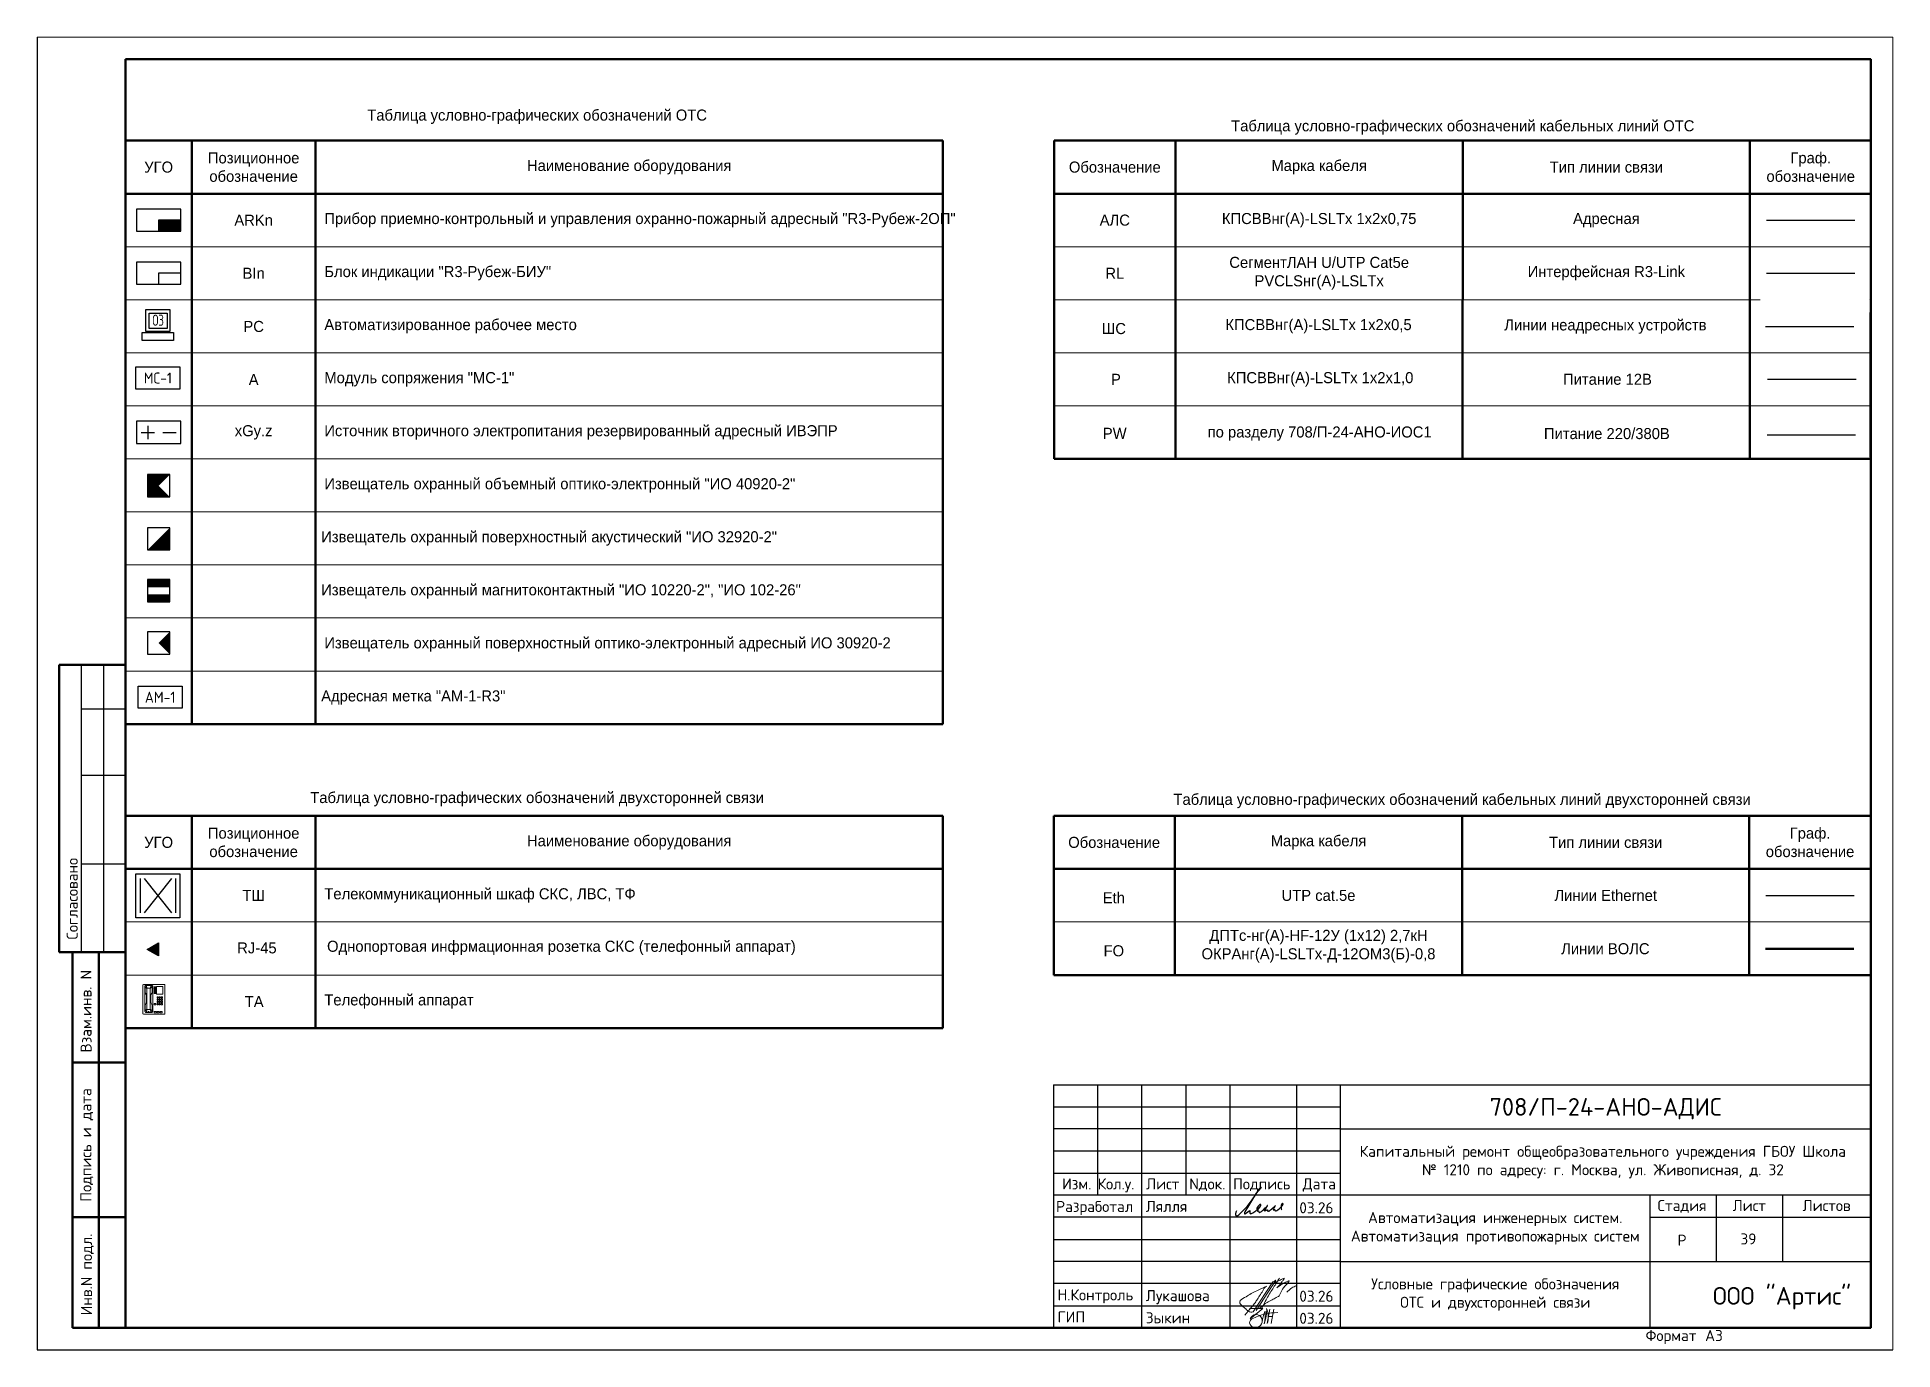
# Paper-space layout '1 (37)' of a CAD drawing. Header units: millimetres. Extents: x 3698 to 4118, y -147 to 150.
# The model-space entities are those that its viewports show. They can reach past a viewport. Long polylines and large blocks are cut down to what shows.
import ezdxf
from ezdxf import colors
from ezdxf.entities.mleader import LeaderData, LeaderLine
from ezdxf.enums import TextEntityAlignment as Align
from ezdxf.math import Vec2, Vec3

# ---------------------------------------------------------------- set-up
doc = ezdxf.new("R2010")
doc.units = ezdxf.units.MM
doc.set_wipeout_variables(frame=1)
doc.linetypes.add('штриховаяX2', pattern=[1.5, 1, -0.5])
doc.linetypes.add('штрихпунктирная', pattern=[1, 0.5, -0.25, 0, -0.25])
for name, color, linetype, lineweight in [('_СКС_WA', 1, 'Continuous', 30), ('RC-Выноски', 7, 'Continuous', 0), ('RC-Извещатели_охранные', 5, 'Continuous', 30), ('RC-Источники_электропитания', 7, 'Continuous', 30), ('RC-Линии_связи-Адресные', 5, 'Continuous', 50), ('RC-Линии_связи-Питание_12-24В', 1, 'Continuous', 30), ('RC-Линии_связи-Шлейфы_сигнальные', 5, 'штриховаяX2', 30), ('RC-Приборы_управления_и_блоки_индикации', 1, 'Continuous', 30), ('RC-Прочее_оборудование', 1, 'Continuous', 30), ('АР_текст', 250, 'Continuous', 40), ('лс', 5, 'Continuous', 30), ('Основная сплош', 7, 'Continuous', 30), ('ОФ_рамка', 8, 'Continuous', 60), ('СКУД', 1, 'Continuous', 30), ('Текст', 7, 'Continuous', 30)]:
    doc.layers.add(name, color=color, linetype=linetype, lineweight=lineweight)
for name, color, linetype in [('RC-Таблицы', 7, 'Continuous'), ('TEXT1', 7, 'Continuous'), ('Основная', 7, 'Continuous'), ('СОТ', 7, 'Continuous'), ('Стены', 194, 'Continuous')]:
    doc.layers.add(name, color=color, linetype=linetype)
doc.layers.add('ОФ_подписи', color=5, linetype='Continuous', lineweight=13, true_color=0x0000ff)
doc.layers.add('Подписи', color=5, linetype='Continuous', lineweight=18, true_color=0x0000ff)
doc.styles.add('ICOCPEUR', font='isocpeur.ttf', dxfattribs={"height": 250})
doc.styles.add('ISOCPEUR', font='isocpeur.ttf', dxfattribs={"height": 250})
doc.styles.add('Mipgost_5', font='', dxfattribs={"height": 250})
doc.styles.add('PDF ISOCPEUR', font='isocpeur.ttf')
doc.styles.add('RubezhCAD', font='isocpeur.ttf')
doc.styles.get("Standard").update_dxf_attribs({"font": 'arial.ttf'})
doc.styles.add('TIMES', font='times.ttf')
doc.styles.add('XREF1$0$Standard', font='isocpeur.ttf')
doc.styles.get('Mipgost_5').set_extended_font_data('Mipgost')

psp = doc.layouts.new('1 (37)')

msp = doc.modelspace()

# ---------------------------------------------------------------- texts
at = {"layer": 'RC-Таблицы', "linetype": 'Continuous', "lineweight": 40, "ltscale": 15, "insert": (563254.4, -48588.8), "char_height": 250, "width": 15000, "attachment_point": 5, "style": 'Mipgost_5'}
msp.add_mtext('Таблица условно-графических обозначений ОТС', dxfattribs=at)
at = {"layer": 'RC-Таблицы', "linetype": 'Continuous', "lineweight": 40, "ltscale": 15, "insert": (584203.7, -48831.6), "char_height": 250, "attachment_point": 5, "style": 'Mipgost_5'}
msp.add_mtext_dynamic_manual_height_columns('Таблица условно-графических обозначений кабельных линий ОТС', width=18500, gutter_width=1250, heights=[0], dxfattribs=at)
at = {"layer": 'RC-Таблицы', "linetype": 'Continuous', "lineweight": 40, "char_height": 250, "style": 'Mipgost_5'}
for s, insert, width, attachment_point in [('Позиционное обозначение', (556838.7, -49729.5), 2400, 5), ('Наименование оборудования', (565338.7, -49729.5), 13800, 5), ('Марка кабеля', (580953.7, -49729.5), 6100, 5), ('Граф. обозначение', (592078.7, -49729.5), 2350, 5), ('УГО', (554688.7, -49729.5), 1100, 5), ('Обозначение', (576328.7, -49729.5), 2350, 5), ('Тип линии связи', (587453.7, -49729.5), 6100, 5), ('ARKn', (556838.7, -50929.5), 2400, 5), ('Прибор приемно-контрольный и управления охранно-пожарный адресный "R3-Рубеж-2ОП"', (558438.7, -50929.5), 13800, 4), ('АЛС', (576328.7, -50929.5), 2350, 5), ('КПСВВнг(А)-LSLTx 1x2x0,75', (580953.7, -50929.5), 6100, 5), ('Адресная', (587453.7, -50929.5), 6100, 5), ('BIn', (556838.7, -52129.5), 2400, 5), ('Блок индикации "R3-Рубеж-БИУ"', (558438.7, -52129.5), 13800, 4), ('RL', (576328.7, -52129.5), 2350, 5), ('СегментЛАН U/UTP Cat5e PVCLSнг(А)-LSLTx', (580953.7, -52129.5), 6100, 5), ('Интерфейсная R3-Link', (587453.7, -52129.5), 6100, 5), ('РС', (556838.7, -53335.1), 2400, 5), ('Автоматизированное рабочее место', (558438.7, -53329.5), 13800, 4), ('А', (556838.7, -54535.1), 2400, 5), ('Модуль сопряжения "МС-1"', (558438.7, -54529.5), 13800, 4), ('P', (576353.7, -54529.5), 2350, 5), ('КПСВВнг(А)-LSLTx 1x2x1,0', (580978.7, -54529.5), 6100, 5), ('Источник вторичного электропитания резервированный адресный ИВЭПР ', (558438.7, -55729.5), 13800, 4), ('PW', (576327.4, -55751.3), 2741.509, 5), ('по разделу 708/П-24-АНО-ИОС1', (580964.7, -55758.5), 6100, 5), ('Питание 220/380В', (587464.7, -55758.5), 6100, 5), ('Извещатель охранный объемный оптико-электронный "ИО 40920-2"', (558438.7, -56929.5), 13800, 4), (' Извещатель охранный поверхностный акустический "ИО 32920-2"', (558274.3, -58129.5), 13800, 4), (' Извещатель охранный магнитоконтактный "ИО 10220-2", "ИО 102-26"', (558274.3, -59329.5), 13800, 4), ('{\\C0;Извещатель охранный поверхностный оптико-электронный адресный ИО 30920-2 }', (558438.7, -60529.5), 13800, 4), ('RJ-45', (556912.7, -67394.1), 2800, 5), ('ТА', (556851.1, -68607), 2800, 5)]:
    msp.add_mtext(s, dxfattribs=dict(at, insert=insert, width=width, attachment_point=attachment_point))
at = {"layer": 'RC-Таблицы', "linetype": 'Continuous', "lineweight": 40, "transparency": 33554687, "char_height": 250, "style": 'Mipgost_5'}
for s, insert, width, attachment_point in [('ШС', (576307.7, -53382.8), 2350, 5), ('КПСВВнг(А)-LSLTx 1x2x0,5', (580939.7, -53329.5), 6100, 5), ('Линии неадресных устройств', (587432.7, -53336.1), 6100, 5), ('Позиционное обозначение', (556838.7, -65006.9), 2400, 5), ('Граф. обозначение', (592063.7, -65006.9), 2350, 5), ('УГО', (554688.7, -65006.9), 1100, 5), ('Наименование оборудования', (565338.7, -65006.9), 13800, 5), ('Обозначение', (576313.7, -65006.9), 2350, 5), ('Марка кабеля', (580938.7, -65006.9), 6100, 5), ('Тип линии связи', (587438.7, -65006.9), 6100, 5), ('ТШ', (556838.7, -66206.9), 2800, 5), ('{\\C0;Телекоммуникационный шкаф СКС, ЛВС, ТФ}', (558438.7, -66206.9), 13800, 4), ('Eth', (576306.7, -66260.2), 2350, 5), ('UTP cat.5e', (580938.7, -66206.9), 6100, 5), ('{\\C0;Линии }Ethernet', (587438.7, -66206.9), 6100, 5), ('ДПТс-нг(А)-HF-12У (1х12) 2,7кН\\PОКРАнг(А)-LSLTx-Д-12OM3(Б)-0,8', (580938.7, -67355.7), 6100, 5), ('Однопортовая инфрмационная розетка СКС ({\\C7;телефонный аппарат})', (558500.3, -67394), 13800, 4), ('FO', (576306.7, -67460.2), 2350, 5), ('Линии ВОЛС', (587431.7, -67413.4), 6100, 5), ('Телефонный аппарат ', (558438.7, -68606.9), 13800, 4)]:
    msp.add_mtext(s, dxfattribs=dict(at, insert=insert, width=width, attachment_point=attachment_point))
at = {"layer": 'RC-Таблицы', "color": 7, "linetype": 'Continuous', "lineweight": 40, "char_height": 250, "style": 'Mipgost_5'}
for s, insert, width, attachment_point in [('Питание 12В', (587478.7, -54529.5), 6100, 5), (' Адресная метка "АМ-1-R3"', (558274.3, -61729.5), 13800, 4)]:
    msp.add_mtext(s, dxfattribs=dict(at, insert=insert, width=width, attachment_point=attachment_point))
at = {"layer": 'RC-Таблицы', "color": 6, "linetype": 'Continuous', "lineweight": 40, "insert": (556838.7, -55729.5), "char_height": 250, "width": 2400, "attachment_point": 5, "style": 'Mipgost_5'}
msp.add_mtext('{\\C0;хGy.z}', dxfattribs=at)
at = {"layer": 'RC-Таблицы', "linetype": 'Continuous', "lineweight": 40, "ltscale": 15, "transparency": 33554687, "insert": (563254.4, -64029), "char_height": 250, "width": 15000, "attachment_point": 5, "style": 'Mipgost_5'}
msp.add_mtext('Таблица условно-графических обозначений двухсторонней связи', dxfattribs=at)
at = {"layer": 'RC-Таблицы', "linetype": 'Continuous', "lineweight": 40, "ltscale": 15, "transparency": 33554687, "insert": (584188.7, -64069.7), "char_height": 250, "attachment_point": 5, "style": 'Mipgost_5'}
msp.add_mtext_dynamic_manual_height_columns('Таблица условно-графических обозначений кабельных линий двухсторонней связи', width=18500, gutter_width=1250, heights=[0], dxfattribs=at)
at = {"layer": 'TEXT1', "char_height": 250, "width": 7000, "attachment_point": 5}
for s, insert, style in [('{\\C0;39}', (590668.6, -73978.3), 'ICOCPEUR'), ('Условные графические обозначения \\PОТС и двухсторонней связи', (584938.7, -75236.4), 'RubezhCAD')]:
    msp.add_mtext(s, dxfattribs=dict(at, insert=insert, style=style))

# ---------------------------------------------------------------- blocks, each defined once
blk = doc.blocks.new('A$C555661E8')
at = {"color": 5, "linetype": 'Continuous', "lineweight": 5, "true_color": 0x000005}
for points in [[(237, 672), (-237, 672), (-247, 662)], [(-247, 662), (-247, 12), (-247, 12)], [(-185, 657), (-208, 634), (-208, 634)], [(-208, 634), (-208, 66), (-208, 66)], [(-194, 642), (-200, 624), (-200, 624)], [(-156, 581), (-200, 624), (-200, 496)], [(-200, 496), (-189, 473), (-189, 473)], [(-43, 642), (-63, 652), (-174, 652), (-194, 642)], [(-189, 473), (-174, 450), (-170, 415), (-170, 369)], [(-43, 657), (-185, 657), (-185, 657)], [(-151, 591), (-174, 652), (-174, 652)], [(-156, 581), (-151, 591), (-151, 591)], [(-156, 369), (-156, 581), (-156, 581)], [(-40, 624), (-81, 581), (-86, 591), (-151, 591)], [(-86, 591), (-63, 652), (-63, 652)], [(-81, 369), (-81, 581), (-81, 581)], [(-48, 473), (-63, 450), (-66, 415), (-66, 369)], [(-40, 496), (-48, 473), (-48, 473)], [(-25, 634), (-43, 657), (-43, 657)], [(-43, 642), (-40, 624), (-40, 624)], [(-40, 624), (-40, 496), (-40, 496)], [(-25, 61), (-25, 634), (-25, 634)], [(10, 604), (10, 619), (46, 619), (46, 604)], [(46, 604), (10, 604), (10, 604)], [(10, 591), (46, 591), (46, 591)], [(46, 591), (46, 576), (10, 576), (10, 591)], [(10, 561), (46, 561), (46, 561)], [(10, 549), (10, 561), (10, 561)], [(46, 549), (10, 549), (10, 549)], [(10, 520), (10, 534), (10, 534)], [(10, 534), (46, 534), (46, 534)], [(46, 520), (10, 520), (10, 520)], [(10, 506), (46, 506), (46, 506)], [(46, 506), (46, 491), (10, 491), (10, 506)], [(10, 477), (46, 477), (46, 477)], [(46, 477), (46, 465), (10, 465), (10, 477)], [(46, 561), (46, 549), (46, 549)], [(46, 534), (46, 520), (46, 520)], [(61, 629), (61, 453), (61, 453)], [(199, 629), (61, 629), (61, 629)], [(61, 453), (199, 453), (199, 453)], [(199, 453), (199, 629), (199, 629)], [(245, 662), (237, 672), (237, 672)], [(245, 12), (245, 662), (245, 662)], [(-247, 12), (-237, 0), (-237, 0)], [(-237, 0), (237, 0), (237, 0)], [(-208, 66), (-185, 38), (-185, 38)], [(-200, 200), (-189, 223), (-174, 247)], [(-200, 73), (-200, 200), (-200, 200)], [(-174, 43), (-194, 53), (-200, 73), (-156, 114)], [(-185, 38), (-127, 38), (-127, 38)], [(-174, 247), (-170, 280), (-170, 280)], [(-151, 104), (-174, 43), (-174, 43)], [(-127, 43), (-174, 43), (-174, 43)], [(-170, 280), (-170, 369), (-170, 369)], [(-156, 369), (-156, 114), (-156, 114)], [(-156, 114), (-151, 104), (-151, 104)], [(-151, 104), (-86, 104), (-86, 104)], [(-127, 58), (-113, 58), (-113, 58)], [(-127, 58), (-127, 38), (-127, 38)], [(-127, 41), (-113, 41), (-113, 41)], [(-113, 58), (-113, 38), (-113, 38)], [(-63, 43), (-113, 43), (-113, 43)], [(-113, 38), (-48, 38), (-48, 38)], [(-81, 114), (-86, 104), (-63, 43)], [(-81, 369), (-81, 114), (-81, 114)], [(-40, 73), (-81, 114), (-81, 114)], [(-66, 280), (-66, 369), (-66, 369)], [(-63, 247), (-66, 280), (-66, 280)], [(-40, 200), (-48, 223), (-63, 247)], [(-63, 43), (-43, 53), (-40, 73)], [(-48, 38), (-25, 61), (-25, 61)], [(-40, 73), (-40, 200), (-40, 200)], [(41, 242), (3, 242), (3, 212), (41, 212)], [(10, 35), (10, 61), (56, 61)], [(56, 35), (10, 35), (10, 35)], [(41, 212), (41, 242), (41, 242)], [(56, 61), (56, 35), (56, 35)], [(71, 397), (71, 369), (71, 369)], [(71, 369), (99, 369), (99, 397), (71, 397)], [(71, 346), (71, 316), (71, 316)], [(99, 346), (71, 346), (71, 346)], [(71, 316), (99, 316), (99, 316)], [(99, 293), (71, 293), (71, 265)], [(71, 265), (99, 265), (99, 265)], [(99, 242), (71, 242), (71, 212), (99, 212)], [(76, 61), (122, 61), (122, 61)], [(122, 35), (76, 35), (76, 61)], [(99, 316), (99, 346), (99, 346)], [(99, 265), (99, 293), (99, 293)], [(99, 212), (99, 242), (99, 242)], [(146, 397), (117, 397), (117, 397)], [(117, 397), (117, 369), (117, 369)], [(117, 369), (146, 369), (146, 369)], [(117, 346), (117, 316), (117, 316)], [(146, 346), (117, 346), (117, 346)], [(117, 316), (146, 316), (146, 316)], [(146, 293), (117, 293), (117, 293)], [(117, 293), (117, 265), (117, 265)], [(117, 265), (146, 265), (146, 265)], [(146, 242), (117, 242), (117, 242)], [(117, 242), (117, 212), (117, 212)], [(117, 212), (146, 212), (146, 212)], [(122, 61), (122, 35), (122, 35)], [(141, 35), (141, 61), (187, 61), (187, 35)], [(187, 35), (141, 35), (141, 35)], [(146, 369), (146, 397), (146, 397)], [(146, 316), (146, 346), (146, 346)], [(146, 265), (146, 293), (146, 293)], [(146, 212), (146, 242), (146, 242)], [(192, 397), (164, 397), (164, 369), (192, 369)], [(164, 346), (164, 316), (164, 316)], [(192, 346), (164, 346), (164, 346)], [(164, 316), (192, 316), (192, 316)], [(192, 293), (164, 293), (164, 265), (192, 265)], [(192, 242), (164, 242), (164, 212), (192, 212)], [(192, 369), (192, 397), (192, 397)], [(192, 316), (192, 346), (192, 346)], [(192, 265), (192, 293), (192, 293)], [(192, 212), (192, 242), (192, 242)], [(237, 0), (245, 12), (245, 12)]]:
    blk.add_lwpolyline(points, dxfattribs=at)
blk = doc.blocks.new('КЦ')
at = {"layer": 'СКУД', "color": 1, "ltscale": 0.01}
for p, q in [((98, 890), (98, 114)), ((193, 890), (807, 114)), ((807, 890), (193, 114)), ((902, 890), (902, 114))]:
    blk.add_line(p, q, dxfattribs=at)
blk.add_lwpolyline([(0, 1000), (1000, 1000), (1000, 0), (0, 0)], close=True, dxfattribs=at)
blk = doc.blocks.new('СКС ТФ')
at = {"layer": '_СКС_WA', "ltscale": 100, "true_color": 0x999b37}
blk.add_hatch(color=55, dxfattribs=at).paths.add_polyline_path([(-164480, 199080), (-164480, 199374), (-164734, 199227)])
at = {"layer": '_СКС_WA', "color": 55, "ltscale": 100, "true_color": 0x999b37}
blk.add_lwpolyline([(-164734, 199227), (-164480, 199374), (-164480, 199080)], close=True, dxfattribs=at)
blk = doc.blocks.new('RC-UGO-PC-02')
blk.add_wipeout([(-3.55, -2.66), (-3.55, -4.49), (3.55, -4.49), (3.55, -2.66)]).dxf.layer = 'RC-Приборы_управления_и_блоки_индикации'
blk.add_wipeout([(-2.75, 2.49), (-2.75, -2.49), (2.75, -2.49), (2.75, 2.49)]).dxf.layer = 'RC-Приборы_управления_и_блоки_индикации'
at = {"layer": 'RC-Приборы_управления_и_блоки_индикации'}
for points in [[(-2.75, 2.49), (2.75, 2.49), (2.75, -2.49), (-2.75, -2.49)], [(-1.96, 1.72), (2.11, 1.72), (2.11, -1.77), (-1.96, -1.77)], [(-3.55, -2.66), (3.55, -2.66), (3.55, -4.49), (-3.55, -4.49)]]:
    blk.add_lwpolyline(points, close=True, dxfattribs=at)
at = {"layer": 'RC-Приборы_управления_и_блоки_индикации', "ltscale": 100, "style": 'ISOCPEUR', "width": 0.7}
blk.add_text('ОЗ', height=2.5, dxfattribs=at).set_placement((0.08, 0.11), align=Align.MIDDLE)
at = {"layer": 'RC-Приборы_управления_и_блоки_индикации'}
blk.add_attdef('PSTN', text='', height=2.5, dxfattribs=at).set_placement((1.09, 2.57), align=Align.BOTTOM_LEFT)
blk = doc.blocks.new('RC-UGO-IOM-01')
at = {"layer": 'RC-Извещатели_охранные'}
blk.add_point((0, 0), dxfattribs=at)
blk.add_wipeout([(2.5, -2.5), (2.5, 2.5), (-2.5, 2.5), (-2.5, -2.5)]).dxf.layer = 'RC-Извещатели_охранные'
blk.add_wipeout([(-2.5, -2.5), (-2.5, 2.5), (2.5, 2.5), (2.5, -2.5)]).dxf.layer = 'RC-Извещатели_охранные'
h = blk.add_hatch(color=256, dxfattribs=at)
h.dxf.hatch_style = 1
h.paths.add_polyline_path([(2.5, 0.8), (2.5, 2.51), (-2.5, 2.5), (-2.5, 0.8)])
h = blk.add_hatch(color=256, dxfattribs=at)
h.dxf.hatch_style = 1
h.paths.add_polyline_path([(2.5, -2.5), (2.5, -0.79), (-2.5, -0.8), (-2.5, -2.5)])
blk.add_lwpolyline([(-2.5, -2.5), (2.5, -2.5), (2.5, 2.5), (-2.5, 2.5)], close=True, dxfattribs=at)
blk.add_attdef('PSTN', text='', height=2.5, dxfattribs=at).set_placement((0.98, 2.6), align=Align.BOTTOM_LEFT)
blk = doc.blocks.new('RC-UGO-IOPO-02')
blk.add_wipeout([(2.5, -2.5), (2.5, 2.5), (-2.5, 2.5), (-2.5, -2.5)]).dxf.layer = 'RC-Извещатели_охранные'
blk.add_wipeout([(-2.5, -2.5), (-2.5, 2.5), (2.5, 2.5), (2.5, -2.5)]).dxf.layer = 'RC-Извещатели_охранные'
at = {"layer": 'RC-Извещатели_охранные'}
h = blk.add_hatch(color=256, dxfattribs=at)
h.dxf.hatch_style = 1
h.paths.add_polyline_path([(2.5, -2.5), (0, 0), (2.5, 2.5), (-2.5, 2.5), (-2.5, -2.5)])
blk.add_lwpolyline([(-2.5, -2.5), (2.5, -2.5), (2.5, 2.5), (-2.5, 2.5)], close=True, dxfattribs=at)
blk.add_attdef('PSTN', text='', height=2.5, dxfattribs=at).set_placement((0.98, 2.6), align=Align.BOTTOM_LEFT)
blk = doc.blocks.new('RC-UGO-IOZ-02')
blk.add_wipeout([(2.5, -2.5), (2.5, 2.5), (-2.5, 2.5), (-2.5, -2.5)]).dxf.layer = 'RC-Извещатели_охранные'
blk.add_wipeout([(-2.5, -2.5), (-2.5, 2.5), (2.5, 2.5), (2.5, -2.5)]).dxf.layer = 'RC-Извещатели_охранные'
at = {"layer": 'RC-Извещатели_охранные'}
h = blk.add_hatch(color=256, dxfattribs=at)
h.dxf.hatch_style = 1
h.paths.add_polyline_path([(2.5, -2.5), (2.5, 2.5), (0, 0), (-2.5, -2.5)])
blk.add_lwpolyline([(-2.5, -2.5), (2.5, -2.5), (2.5, 2.5), (-2.5, 2.5)], close=True, dxfattribs=at)
blk.add_attdef('PSTN', text='', height=2.5, dxfattribs=at).set_placement((0.98, 2.6), align=Align.BOTTOM_LEFT)
blk = doc.blocks.new('180947228')
at = {"layer": 'RC-Линии_связи-Питание_12-24В', "ltscale": 100}
blk.add_line((-10, 0), (10, 0), dxfattribs=at)
blk = doc.blocks.new('RC-UGO-PPK-01')
blk.add_wipeout([(5, -2.5), (5, 2.5), (-5, 2.5), (-5, -2.5)]).dxf.layer = 'RC-Приборы_управления_и_блоки_индикации'
blk.add_wipeout([(-5, -2.5), (-5, 2.5), (5, 2.5), (5, -2.5)]).dxf.layer = 'RC-Приборы_управления_и_блоки_индикации'
at = {"layer": 'RC-Приборы_управления_и_блоки_индикации'}
h = blk.add_hatch(color=256, dxfattribs=at)
h.dxf.hatch_style = 1
h.paths.add_polyline_path([(5, -2.5), (5, 0), (0, 0), (0, -2.5)])
blk.add_lwpolyline([(-5, -2.5), (5, -2.5), (5, 2.5), (-5, 2.5)], close=True, dxfattribs=at)
for points in [[(5, 0), (0, 0), (0, -2.5)], [(0, 0), (5, 0)]]:
    blk.add_lwpolyline(points, dxfattribs=at)
blk.add_attdef('PSTN', text='', height=1.5, dxfattribs=at).set_placement((5, 2.5), align=Align.BOTTOM_CENTER)
blk = doc.blocks.new('RC-UGO-BKI-01')
blk.add_wipeout([(5, -2.5), (5, 2.5), (-5, 2.5), (-5, -2.5)]).dxf.layer = 'RC-Приборы_управления_и_блоки_индикации'
blk.add_wipeout([(-5, -2.5), (-5, 2.5), (5, 2.5), (5, -2.5)]).dxf.layer = 'RC-Приборы_управления_и_блоки_индикации'
at = {"layer": 'RC-Приборы_управления_и_блоки_индикации'}
for p, q in [((5, 0), (0, 0)), ((0, 0), (0, -2.5))]:
    blk.add_line(p, q, dxfattribs=at)
blk.add_lwpolyline([(-5, -2.5), (5, -2.5), (5, 2.5), (-5, 2.5)], close=True, dxfattribs=at)
blk.add_attdef('PSTN', text='', height=2.5, dxfattribs=at).set_placement((6.29, 2.38), align=Align.BOTTOM_CENTER)
blk = doc.blocks.new('RC-UGO-IP12-03')
blk.add_wipeout([(-5, 2.5), (-5, -2.5), (5, -2.5), (5, 2.5)]).dxf.layer = 'RC-Источники_электропитания'
at = {"layer": 'RC-Источники_электропитания'}
blk.add_lwpolyline([(-5, -2.5), (5, -2.5), (5, 2.5), (-5, 2.5)], close=True, dxfattribs=at)
for points in [[(-3.94, 0), (-0.94, 0)], [(-2.37, -1.52), (-2.37, 1.48)], [(0.94, 0), (3.94, 0)]]:
    blk.add_lwpolyline(points, dxfattribs=at)
blk.add_attdef('PSTN', text='', height=2.5, dxfattribs=at).set_placement((6.11, 2.42), align=Align.BOTTOM_CENTER)
blk = doc.blocks.new('RC-UGO-IOPPA-01')
blk.add_wipeout([(2.5, -2.5), (2.5, 2.5), (-2.5, 2.5), (-2.5, -2.5)]).dxf.layer = 'RC-Извещатели_охранные'
blk.add_wipeout([(-2.5, -2.5), (-2.5, 2.5), (2.5, 2.5), (2.5, -2.5)]).dxf.layer = 'RC-Извещатели_охранные'
at = {"layer": 'RC-Извещатели_охранные'}
h = blk.add_hatch(color=256, dxfattribs=at)
h.dxf.hatch_style = 1
h.paths.add_polyline_path([(2.5, -2.5), (2.5, 2.5), (0, 0)])
blk.add_lwpolyline([(-2.5, -2.5), (2.5, -2.5), (2.5, 2.5), (-2.5, 2.5)], close=True, dxfattribs=at)
blk.add_attdef('PSTN', text='', height=2.5, dxfattribs=at).set_placement((0.98, 2.6), align=Align.BOTTOM_LEFT)
blk = doc.blocks.new('RC-UGO-AM-01')
at = {"layer": 'RC-Прочее_оборудование'}
blk.add_point((0, 0), dxfattribs=at)
blk.add_wipeout([(4.99, 2.5), (4.99, -2.5), (-4.99, -2.5), (-4.99, 2.5)]).dxf.layer = 'RC-Прочее_оборудование'
blk.add_wipeout([(-4.99, -2.5), (-4.99, 2.5), (4.99, 2.5), (4.99, -2.5)]).dxf.layer = 'RC-Прочее_оборудование'
blk.add_lwpolyline([(-4.99, 2.5), (4.99, 2.5), (4.99, -2.5), (-4.99, -2.5), (-4.99, 2.5)], close=True, dxfattribs=at)
blk.add_lwpolyline([(-4.99, 2.5), (-4.99, 2.5)], dxfattribs=at)
blk.add_lwpolyline([(-4.99, 2.5), (-4.99, 2.5)], dxfattribs=at)
at = {"layer": 'RC-Прочее_оборудование', "ltscale": 100, "style": 'ISOCPEUR', "width": 0.9}
blk.add_text('АМ-1', height=2.5, dxfattribs=at).set_placement((0, 0), align=Align.MIDDLE)
at = {"layer": 'RC-Прочее_оборудование'}
blk.add_attdef('PSTN', text='', height=2.5, dxfattribs=at).set_placement((2.32, 2.4), align=Align.BOTTOM_LEFT)
blk = doc.blocks.new('*U8')
at = {"lineweight": 50}
for p, q in [((5, 155), (20, 155)), ((5, 155), (5, 90)), ((5, 90), (20, 90)), ((8, 5), (8, 90)), ((14, 5), (14, 90)), ((8, 65), (20, 65)), ((8, 30), (20, 30)), ((8, 5), (20, 5))]:
    blk.add_line(p, q, dxfattribs=at)
for p, q in [((10, 155), (10, 90)), ((15, 155), (15, 90)), ((10, 145), (20, 145)), ((10, 130), (20, 130)), ((10, 110), (20, 110))]:
    blk.add_line(p, q)
blk.add_lwpolyline([(0, 0), (420, 0), (420, 297), (0, 297)], close=True)
blk.add_lwpolyline([(20, 292), (415, 292), (415, 5), (20, 5)], close=True, dxfattribs=at)
at = {"style": 'XREF1$0$Standard'}
for s, p in [('Согласовано', (7.95, 102.07)), ('Взам.инв. N', (11.07, 76.61)), ('Подпись и дата', (11.04, 46.36)), ('Инв.N подл.', (11.17, 17.07))]:
    blk.add_text(s, height=2.5, rotation=90, dxfattribs=at).set_placement(p, align=Align.MIDDLE_CENTER)
blk.add_text('Формат', height=2.5, dxfattribs=at).set_placement((364.02, 2))
blk.add_text('А3', height=2.5, dxfattribs=at).set_placement((381.51, 2), align=Align.RIGHT)
for tag, p in [('СОГЛАСОВАНО_ДАТА2', (14.37, 145.56)), ('СОГЛАСОВАНО_ДАТА3', (19.37, 145.56)), ('СОГЛАСОВАНО_ФАМИЛИЯ2', (14.37, 110.56)), ('СОГЛАСОВАНО_ФАМИЛИЯ3', (19.37, 110.56)), ('СОГЛАСОВАНО_ДОЛЖНОСТЬ2', (14.37, 90.56)), ('СОГЛАСОВАНО_ДОЛЖНОСТЬ3', (19.37, 90.56))]:
    blk.add_attdef(tag, p, '', height=2.5, rotation=90, dxfattribs=at)
for tag, p in [('ВЗАМ_ИНВ_НОМЕР', (19.37, 77.5)), ('ИНВ_N_ПОДЛ', (19.37, 17.5))]:
    blk.add_attdef(tag, text='', height=2.5, rotation=90, dxfattribs=at).set_placement(p, align=Align.CENTER)
blk.add_attdef('ИНВ_ДАТА', text='', height=2.5, rotation=90, dxfattribs=at).set_placement((19.37, 63.83), align=Align.RIGHT)
blk = doc.blocks.new('П_Зыкин')
at = {"layer": 'ОФ_подписи', "color": 152, "ltscale": 100, "true_color": 0x0061c2, "transparency": 33554687}
for p, q in [((142, 249), (62, -174)), ((102, 37), (218, 37)), ((258, 249), (178, -174))]:
    blk.add_line(p, q, dxfattribs=at)
blk.add_lwpolyline([(-462, 273), (-74, 273), (-446, -30)], dxfattribs=at)
for centre, radius, start, end in [((-271, -94), 186, 314.2393, 159.9348), ((345, -1372), 1523, 88.8758, 117.8788), ((1109, -252), 1204, 158.7593, 174.231), ((-1024, 224), 1068, 337.8144, 2.8859), ((-849, 72), 852, 342.8308, 7.4815), ((-9, 182), 4.48, 8.9691, 155.6551), ((-643, 22), 732, 344.4555, 20.462), ((-318, -169), 151, 108.7568, 173.4251), ((-287, -115), 185, 191.5358, 322.3512)]:
    blk.add_arc(centre, radius, start, end, dxfattribs=at)
blk = doc.blocks.new('П_Лукашова')
at = {"layer": 'ОФ_подписи', "color": 152, "true_color": 0x0061c2}
for p, q in [((221, 339), (-221, -339)), ((286, 371), (-156, -307)), ((283, 370), (218, 338))]:
    blk.add_line(p, q, dxfattribs=at)
for points in [[(221, 301), (344, 360), (434, 401), (475, 416), (464, 395), (420, 336), (342, 232), (310, 203), (337, 221), (420, 283), (490, 322), (558, 352), (576, 358), (491, 240), (403, 113), (374, 49), (360, 20)], [(-221, -339), (-276, -344), (-368, -289), (-446, -221), (-505, -166), (-522, -116), (-412, -16), (-295, 56), (-173, 120), (-49, 179), (33, 216), (87, 237), (52, 221), (11, 167), (-59, 51), (-126, -52), (-177, -132), (-256, -231), (-409, -409)], [(360, 20), (294, -18), (203, -65), (91, -124), (-73, -248)], [(366, 415), (236, 213), (85, -37), (-50, -300)], [(530, 102), (646, 199), (748, 254)]]:
    blk.add_spline(points, degree=3, dxfattribs=at)
blk = doc.blocks.new('A$C11203D1A')
at = {"layer": 'Подписи', "lineweight": 25}
blk.add_lwpolyline([(0.24, 1.11), (0.09, 0.86), (0, 0.47), (0.01, 0.27), (0.06, 0.09), (0.17, 0.01), (0.33, 0), (0.53, 0.07), (0.73, 0.22), (0.94, 0.41), (1.81, 1.26), (2.64, 2.1), (3.19, 2.76), (3.8, 3.63), (4.42, 4.6), (5, 5.4), (5.39, 5.96), (5.72, 6.46), (5.82, 6.46), (5.73, 6.31), (4.71, 5.11), (3.82, 3.76), (2.71, 1.9), (2.36, 1.31), (2.15, 0.93), (2.05, 0.72), (2.04, 0.6), (2.04, 0.49), (2.07, 0.44), (2.13, 0.41), (2.22, 0.43), (2.34, 0.53), (2.48, 0.65), (2.83, 0.93), (3.1, 1.12), (3.23, 1.19), (3.28, 1.19), (3.29, 1.16), (3.26, 1.06), (3.23, 0.9), (3.22, 0.77), (3.24, 0.65), (3.26, 0.58), (3.34, 0.52), (3.42, 0.48), (3.54, 0.51), (3.66, 0.56), (3.92, 0.66), (4.17, 0.85), (4.57, 1.16), (4.82, 1.36), (5, 1.53), (5.18, 1.68), (5.48, 1.96), (5.64, 2.15), (5.74, 2.33), (5.75, 2.44), (5.75, 2.53), (5.69, 2.57), (5.6, 2.58), (5.49, 2.54), (5.33, 2.4), (5.12, 2.18), (4.99, 1.99), (4.9, 1.86), (4.85, 1.74), (4.87, 1.66), (4.92, 1.62), (5.03, 1.65), (5.11, 1.72), (5.21, 1.79), (5.24, 1.81), (5.28, 1.82), (5.31, 1.82), (5.32, 1.79), (5.26, 1.69), (5.19, 1.61), (5.11, 1.47), (5.03, 1.34), (4.98, 1.25), (4.97, 1.17), (4.97, 1.09), (5.01, 1.05), (5.05, 1.06), (5.1, 1.11), (5.14, 1.13), (5.2, 1.13), (5.23, 1.07), (5.27, 0.94), (5.32, 0.85), (5.35, 0.8), (5.43, 0.77), (5.52, 0.78), (5.61, 0.84), (5.88, 1), (6.13, 1.19), (6.42, 1.46), (6.68, 1.7), (6.94, 1.94), (7.06, 2.08), (7.22, 2.28), (7.23, 2.3), (7.23, 2.31), (7.2, 2.31), (7.18, 2.28), (7.15, 2.24), (6.76, 1.63), (6.67, 1.45), (6.59, 1.3), (6.56, 1.22), (6.56, 1.16), (6.57, 1.11), (6.6, 1.08), (6.65, 1.1), (6.7, 1.13), (6.79, 1.19), (6.88, 1.26), (6.99, 1.31), (7.07, 1.35), (7.18, 1.36), (7.23, 1.33), (7.27, 1.28), (7.28, 1.18), (7.28, 1.12), (7.3, 1.08), (7.34, 1.04), (7.38, 1.02), (7.45, 1.01), (7.52, 1.04), (7.6, 1.09), (7.73, 1.19), (7.93, 1.34), (8.13, 1.48), (8.36, 1.7), (8.65, 1.95), (8.78, 2.07), (8.9, 2.16), (8.98, 2.23), (9.03, 2.27), (9.04, 2.29), (9.02, 2.3), (8.99, 2.29), (8.97, 2.25), (8.92, 2.16), (8.7, 1.81), (8.57, 1.61), (8.52, 1.53), (8.51, 1.43), (8.53, 1.37), (8.56, 1.33), (8.6, 1.33), (8.66, 1.35), (8.72, 1.39), (8.76, 1.41), (8.86, 1.4), (8.93, 1.37), (8.94, 1.31), (8.96, 1.22), (8.98, 1.14), (9.02, 1.1), (9.08, 1.07), (9.17, 1.1), (9.24, 1.14), (9.33, 1.2), (9.56, 1.37), (9.86, 1.59), (10.18, 1.87), (10.41, 2.09), (10.57, 2.29), (10.72, 2.51), (10.76, 2.62), (10.77, 2.7), (10.75, 2.75), (10.68, 2.79), (10.58, 2.76), (10.5, 2.69), (10.38, 2.54), (10.32, 2.41), (10.31, 2.25), (10.32, 2.09), (10.33, 1.85), (10.35, 1.7), (10.37, 1.58), (10.4, 1.47), (10.47, 1.37)], dxfattribs=at)
blk = doc.blocks.new('Штамп')
at = {"layer": 'Основная'}
for p, q in [((-18500, 5000), (-12000, 5000)), ((-12000, 4500), (-18500, 4500)), ((-18500, 4000), (-12000, 4000)), ((-12000, 2500), (-18500, 2500)), ((-18500, 2000), (-12000, 2000)), ((-12000, 1500), (-18500, 1500)), ((-12000, 1000), (-18500, 1000)), ((-18500, 500), (-12000, 500))]:
    blk.add_line(p, q, dxfattribs=at)
at = {"layer": 'Основная сплош'}
for p, q in [((-18500, 5500), (0, 5500)), ((-18500, 5500), (-18500, 0)), ((-17500, 5500), (-17500, 3000)), ((-16500, 0), (-16500, 5500)), ((-15500, 5500), (-15500, 3000)), ((-14500, 0), (-14500, 5500)), ((-13000, 5500), (-13000, 0)), ((-12000, 0), (-12000, 5500)), ((-12000, 4500), (0, 4500)), ((-18500, 3500), (-12000, 3500)), ((0, 3000), (-18500, 3000)), ((-5000, 3000), (-5000, 0)), ((-3500, 3000), (-3500, 1500)), ((-2000, 3000), (-2000, 1500)), ((-5000, 2500), (0, 2500)), ((-12000, 1500), (0, 1500))]:
    blk.add_line(p, q, dxfattribs=at)
at = {"transparency": 33554687, "xscale": 100, "yscale": 100, "zscale": 100}
blk.add_blockref('A$C11203D1A', (-14379, 2533), dxfattribs=at)
at = {"layer": 'ОФ_подписи', "color": 5}
for name, p, xscale, yscale, zscale in [('П_Лукашова', (-13755, 700), 1.010226427429054, 1.010226427429054, 1.010226427429054), ('П_Зыкин', (-13706, 228), 0.7621923841183493, 0.7621923841183493, 0.7621923841183493)]:
    blk.add_blockref(name, p, dxfattribs=dict(at, xscale=xscale, yscale=yscale, zscale=zscale))
at = {"transparency": 33554687, "insert": (-8500, 2250), "char_height": 250, "width": 7000, "attachment_point": 5, "style": 'PDF ISOCPEUR'}
blk.add_mtext('Автоматизация инженерных систем. Автоматизация противопожарных систем', dxfattribs=at)
at = {"layer": 'АР_текст', "color": 7, "transparency": 33554687, "insert": (-2009, 668), "char_height": 400, "width": 7750, "attachment_point": 5, "style": 'RubezhCAD'}
blk.add_mtext('{\\C0;ООО "Артис"}', dxfattribs=at)
at = {"layer": 'Текст', "color": 0, "style": 'RubezhCAD'}
blk.add_text('708/П-24-АНО-АДИС', height=400, dxfattribs=at).set_placement((-6000, 4798), align=Align.CENTER)
at = {"layer": 'Текст', "linetype": 'Continuous', "style": 'RubezhCAD'}
for s, p in [('Изм.', (-18302, 3131)), ('Кол.у.', (-17500, 3131)), ('Лист', (-16402, 3131)), ('Nдок.', (-15424, 3131)), ('Подпись', (-14434, 3131)), ('Дата', (-12857, 3131))]:
    blk.add_text(s, height=250, dxfattribs=at).set_placement(p)
at = {"layer": 'Текст', "style": 'ICOCPEUR'}
for s, p in [('Разработал', (-18441, 2620)), ('Лялля', (-16408, 2622)), ('03.26', (-12934, 2590)), ('Н.Контроль', (-18407, 620)), ('Лукашова', (-16408, 602)), ('03.26', (-12934, 590)), ('ГИП', (-18407, 120)), ('Зыкин', (-16408, 102)), ('03.26', (-12934, 90))]:
    blk.add_text(s, height=250, dxfattribs=at).set_placement(p)
at = {"layer": 'Текст', "color": 7, "linetype": 'Continuous', "style": 'RubezhCAD'}
for s, p in [('Стадия', (-4273, 2640)), ('Лист', (-2750, 2640)), ('Листов', (-1000, 2640))]:
    blk.add_text(s, height=250, dxfattribs=at).set_placement(p, align=Align.CENTER)
at = {"layer": 'Текст', "color": 7, "style": 'RubezhCAD'}
blk.add_text('Р', height=250, dxfattribs=at).set_placement((-4273, 1857), align=Align.CENTER)
at = {"layer": 'Текст', "ltscale": 100, "insert": (-6063, 3750), "char_height": 250, "attachment_point": 5, "style": 'RubezhCAD'}
blk.add_mtext_dynamic_manual_height_columns('\\pi-3.125;Капитальный ремонт общеобразовательного учреждения ГБОУ Школа{\\H1.25x; }\\P№ 1210 по адресу: г. Москва, ул. Живописная, д. 32{\\H1.21604x; }\\P', width=11832.53, gutter_width=1250, heights=[1893], dxfattribs=at)
at = {"layer": 'Текст', "ltscale": 100, "style": 'RubezhCAD'}
blk.add_attdef('ЛИСТОВ', text='', height=250, dxfattribs=at).set_placement((-1000, 1857), align=Align.CENTER)
at = {"layer": 'Текст', "ltscale": 100, "style": 'TIMES'}
blk.add_attdef('НАЗВАНИЕ', text='', height=250, dxfattribs=at).set_placement((-8500, 750), align=Align.MIDDLE_CENTER)

# ---------------------------------------------------------------- linework, layer by layer
at = {"color": 4, "linetype": 'штрихпунктирная', "lineweight": 30, "ltscale": 4}
msp.add_line((591078.7, -52129.5), (593078.7, -52129.5), dxfattribs=at)
msp.add_lwpolyline([(591089.7, -55788.5), (593089.7, -55788.5)], dxfattribs=at)
at = {"layer": 'RC-Линии_связи-Адресные', "color": 1, "lineweight": 30, "ltscale": 100, "transparency": 33554687}
msp.add_line((591063.7, -66206.9), (593063.7, -66206.9), dxfattribs=at)
at = {"layer": 'RC-Линии_связи-Адресные', "color": 32, "true_color": 0xcd6928}
msp.add_line((591056.7, -67413.4), (593056.7, -67413.4), dxfattribs=at)
at = {"layer": 'RC-Линии_связи-Шлейфы_сигнальные', "ltscale": 3.5}
msp.add_line((591057.7, -53336.1), (593057.7, -53336.1), dxfattribs=at)
at = {"layer": 'RC-Таблицы', "linetype": 'Continuous', "lineweight": 50}
for p, q in [((553938.7, -49129.5), (572438.7, -49129.5)), ((553938.7, -49129.5), (553938.7, -62329.5)), ((555438.7, -49129.5), (555438.7, -62329.5)), ((558238.7, -49129.5), (558238.7, -62329.5)), ((574953.7, -49129.5), (593438.7, -49129.5)), ((574953.7, -49129.5), (574958, -56329.5)), ((577703.7, -49129.5), (577703.7, -56329.5)), ((584203.7, -49129.5), (584197.4, -56329.5)), ((590703.7, -49129.5), (590703.7, -56329.5)), ((593438.7, -49129.5), (593433.1, -56293.3)), ((553938.7, -50329.5), (572438.7, -50329.5)), ((574953.7, -50329.5), (593438.7, -50329.5)), ((574955.1, -56329.5), (593438.7, -56329.5)), ((553938.7, -62329.5), (572438.7, -62329.5))]:
    msp.add_line(p, q, dxfattribs=at)
at = {"layer": 'RC-Таблицы', "linetype": 'Continuous', "lineweight": 20}
for p, q in [((553938.7, -51529.5), (572438.7, -51529.5)), ((574953.7, -51529.5), (593438.7, -51529.5)), ((553938.7, -52729.5), (572438.7, -52729.5)), ((574953.7, -52729.5), (593438.7, -52729.5)), ((553938.7, -53929.5), (572438.7, -53929.5)), ((574960.7, -53929.5), (593438.7, -53929.5)), ((553938.7, -55129.5), (572438.7, -55129.5)), ((574960.7, -55129.5), (593438.7, -55129.5)), ((553938.7, -56329.5), (572438.7, -56329.5)), ((553938.7, -57529.5), (572438.7, -57529.5)), ((553938.7, -58729.5), (572438.7, -58729.5)), ((553938.7, -59929.5), (572438.7, -59929.5)), ((553938.7, -61129.5), (572438.7, -61129.5))]:
    msp.add_line(p, q, dxfattribs=at)
at = {"layer": 'RC-Таблицы', "linetype": 'Continuous', "lineweight": 50, "transparency": 33554687}
for p, q in [((553938.7, -64406.9), (572438.7, -64406.9)), ((555438.7, -64406.9), (555438.7, -69206.9)), ((558238.7, -64406.9), (558238.7, -69206.9)), ((574945.7, -64406.9), (593438.7, -64406.9)), ((574945.7, -64406.9), (574945.7, -68006.9)), ((577688.7, -64406.9), (577688.7, -68006.9)), ((584188.7, -64406.9), (584191.2, -68006.9)), ((590688.7, -64406.9), (590688.7, -68006.9)), ((593438.7, -64406.9), (593438.7, -68006.9)), ((553938.7, -65606.9), (572438.7, -65606.9)), ((574945.7, -65606.9), (593438.7, -65606.9)), ((574945.7, -68006.9), (593438.7, -68006.9))]:
    msp.add_line(p, q, dxfattribs=at)
at = {"layer": 'RC-Таблицы', "linetype": 'Continuous', "lineweight": 20, "transparency": 33554687}
for p, q in [((553938.7, -66806.9), (572438.7, -66806.9)), ((574945.7, -66806.9), (593438.7, -66806.9)), ((553938.7, -68006.9), (572438.7, -68006.9))]:
    msp.add_line(p, q, dxfattribs=at)
at = {"layer": 'RC-Таблицы', "linetype": 'Continuous', "lineweight": 50}
msp.add_lwpolyline([(572438.7, -49129.5), (572438.7, -62329.5)], dxfattribs=at)
at = {"layer": 'RC-Таблицы', "linetype": 'Continuous', "lineweight": 50, "transparency": 33554687}
for points in [[(553938.7, -64406.9), (553938.7, -69206.9), (572438.7, -69206.9)], [(572438.7, -64406.9), (572438.7, -69206.9)]]:
    msp.add_lwpolyline(points, dxfattribs=at)
at = {"layer": 'лс', "color": 5}
msp.add_line((591078.7, -50929.5), (593078.7, -50929.5), dxfattribs=at)

# ---------------------------------------------------------------- block references
at = {"layer": 'RC-Извещатели_охранные', "color": 1, "ltscale": 0.01, "xscale": 100, "yscale": 100, "zscale": 100}
for name, p in [('RC-UGO-IOPO-02', (554688.7, -56936.6)), ('RC-UGO-IOZ-02', (554688.7, -58136.3)), ('RC-UGO-IOM-01', (554688.7, -59312.1))]:
    msp.add_blockref(name, p, dxfattribs=at)
at = {"layer": 'RC-Извещатели_охранные', "xscale": 100, "yscale": 100, "zscale": 100}
msp.add_blockref('RC-UGO-IOPPA-01', (554688.7, -60494.7), dxfattribs=at)
at = {"layer": 'RC-Приборы_управления_и_блоки_индикации', "color": 1, "ltscale": 0.01, "xscale": 100, "yscale": 100, "zscale": 100}
msp.add_blockref('RC-UGO-PC-02', (554670.2, -53202.2), dxfattribs=at)
at = {"layer": 'RC-Прочее_оборудование', "color": 1, "ltscale": 0.01, "xscale": 100, "yscale": 100, "zscale": 100}
msp.add_blockref('RC-UGO-AM-01', (554722.5, -61722.3), dxfattribs=at)
at = {"layer": 'RC-Таблицы', "linetype": 'Continuous', "lineweight": 40, "xscale": 100, "yscale": 100, "zscale": 100}
for name, p in [('RC-UGO-PPK-01', (554688.7, -50929.5)), ('RC-UGO-BKI-01', (554688.7, -52129.5)), ('180947228', (592103.7, -54529.5)), ('RC-UGO-IP12-03', (554688.7, -55729.5))]:
    msp.add_blockref(name, p, dxfattribs=at)
at = {"layer": 'лс'}
msp.add_blockref('A$C555661E8', (554580.9, -68893.7), dxfattribs=at)
at = {"layer": 'ОФ_рамка', "color": 0, "lineweight": -2}
msp.add_blockref('СКС ТФ', (719165.7, -266655.3), dxfattribs=at)
at = {"layer": 'Стены', "color": 1}
msp.add_blockref('КЦ', (554169.2, -66715.2), dxfattribs=at)

msp.set_redraw_order([(e.dxf.handle, doc.entitydb.next_handle()) for e in msp.query("TEXT MTEXT ATTDEF DIMENSION ARC_DIMENSION")])  # texts and dimensions are drawn at this point

# ---------------------------------------------------------------- leaders
at = {"layer": 'RC-Выноски', "ltscale": 0.01}
ml = msp.add_multileader_mtext('Standard', dxfattribs=at)
ml.set_content('АЛС1.2', color=256, style='RubezhCAD')
ml.set_leader_properties()
ml.build(insert=Vec2(0, 0))
ml.multileader.update_dxf_attribs({"has_text_frame": 1, "text_right_attachment_type": 2, "dogleg_length": 2, "arrow_head_size": 120, "scale": 100})
ctx = ml.context
ctx.base_point, ctx.scale, ctx.char_height, ctx.arrow_head_size, ctx.landing_gap_size, ctx.plane_origin = Vec3(618810.5, -76329.9), 100, 150.01, 120, 60, Vec3(591112.4, -187919.5)
ctx.right_attachment, ctx.text_align_type = 2, 1
notes = []
notes.append((ctx, [(0, (1, 1, 0), (618690.5, -76329.9), (1, 0), 120, [(0, [(618692.1, -75731.1)], 0, [])])]))
ctx.mtext.insert, ctx.mtext.width, ctx.mtext.alignment, ctx.mtext.flow_direction = Vec3(619148, -76254.9), 525.026, 2, 5
ctx.mtext.has_bg_fill, ctx.mtext.bg_color, ctx.mtext.bg_scale_factor, ctx.mtext.bg_transparency, ctx.mtext.use_window_bg_color = 1, -1027028792, 1.5, 0, 1
for ctx, leaders in notes:
    for number, flags, end, landing, length, lines in leaders:
        leader = LeaderData()
        leader.index, (leader.has_last_leader_line, leader.has_dogleg_vector, leader.attachment_direction) = number, flags
        leader.last_leader_point, leader.dogleg_vector, leader.dogleg_length = Vec3(end), Vec3(landing), length
        for number, points, colour, breaks in lines:
            line = LeaderLine()
            line.index, line.vertices, line.color, line.breaks = number, Vec3.list(points), colors.encode_raw_color(colour), breaks
            leader.lines.append(line)
        ctx.leaders.append(leader)

# ---------------------------------------------------------------- wipeouts: each hides what was drawn before it
msp.add_wipeout([(555169.5, -54250.2), (555169.5, -54750), (554170.9, -54750), (554171.5, -54250.2)]).dxf.layer = 'RC-Прочее_оборудование'

# ---------------------------------------------------------------- next in the draw order: block references
at = {"layer": 'СОТ'}
msp.add_blockref('Штамп', (593438.7, -75988.1), dxfattribs=at)

# ---------------------------------------------------------------- next in the draw order: leaders
at = {"layer": 'RC-Выноски', "ltscale": 0.01}
ml = msp.add_multileader_mtext('Standard', dxfattribs=at)
ml.set_content('АЛС1.2', color=256, style='RubezhCAD')
ml.set_leader_properties()
ml.build(insert=Vec2(0, 0))
ml.multileader.update_dxf_attribs({"has_text_frame": 1, "text_right_attachment_type": 2, "dogleg_length": 2, "arrow_head_size": 120, "scale": 100})
ctx = ml.context
ctx.base_point, ctx.scale, ctx.char_height, ctx.arrow_head_size, ctx.landing_gap_size, ctx.plane_origin = Vec3(616923.9, -52867.4), 100, 150.01, 120, 60, Vec3(589225.9, -164457)
ctx.right_attachment, ctx.text_align_type = 2, 1
notes = []
notes.append((ctx, [(0, (1, 1, 0), (616803.9, -52867.4), (1, 0), 120, [(0, [(616805.5, -52268.6)], 0, [])])]))
ctx.mtext.insert, ctx.mtext.width, ctx.mtext.alignment, ctx.mtext.flow_direction = Vec3(617261.5, -52792.4), 525.026, 2, 5
ctx.mtext.has_bg_fill, ctx.mtext.bg_color, ctx.mtext.bg_scale_factor, ctx.mtext.bg_transparency, ctx.mtext.use_window_bg_color = 1, -1027028792, 1.5, 0, 1
for ctx, leaders in notes:
    for number, flags, end, landing, length, lines in leaders:
        leader = LeaderData()
        leader.index, (leader.has_last_leader_line, leader.has_dogleg_vector, leader.attachment_direction) = number, flags
        leader.last_leader_point, leader.dogleg_vector, leader.dogleg_length = Vec3(end), Vec3(landing), length
        for number, points, colour, breaks in lines:
            line = LeaderLine()
            line.index, line.vertices, line.color, line.breaks = number, Vec3.list(points), colors.encode_raw_color(colour), breaks
            leader.lines.append(line)
        ctx.leaders.append(leader)

# ---------------------------------------------------------------- next in the draw order: wipeouts: each hides what was drawn before it
msp.add_wipeout([(554170.9, -54750), (554170.9, -54250.2), (555169.5, -54250.2), (555169.5, -54750)]).dxf.layer = 'RC-Прочее_оборудование'

# ---------------------------------------------------------------- next in the draw order: linework, layer by layer
at = {"layer": 'RC-Прочее_оборудование'}
msp.add_lwpolyline([(554170.9, -54250.2), (555169.5, -54250.2), (555169.5, -54750), (554170.9, -54750), (554170.9, -54250.2)], close=True, dxfattribs=at)

# ---------------------------------------------------------------- next in the draw order: block references
at = {"color": 7, "xscale": 100, "yscale": 100, "zscale": 100}
msp.add_blockref('*U8', (551938.7, -76488.1), dxfattribs=at)

# ---------------------------------------------------------------- next in the draw order: texts
at = {"layer": 'RC-Прочее_оборудование', "ltscale": 100, "style": 'ISOCPEUR', "width": 0.9}
msp.add_text('МС-1', height=250, dxfattribs=at).set_placement((554670.2, -54500.1), align=Align.MIDDLE)

# ---------------------------------------------------------------- viewports
at = {"layer": 'Defpoints'}
psp.add_viewport(center=(3908.03, 1.1), size=(420, 297), view_center_point=(572938.66, -61638.11), view_height=29700, dxfattribs=at)

doc.saveas('drawing.dxf')
